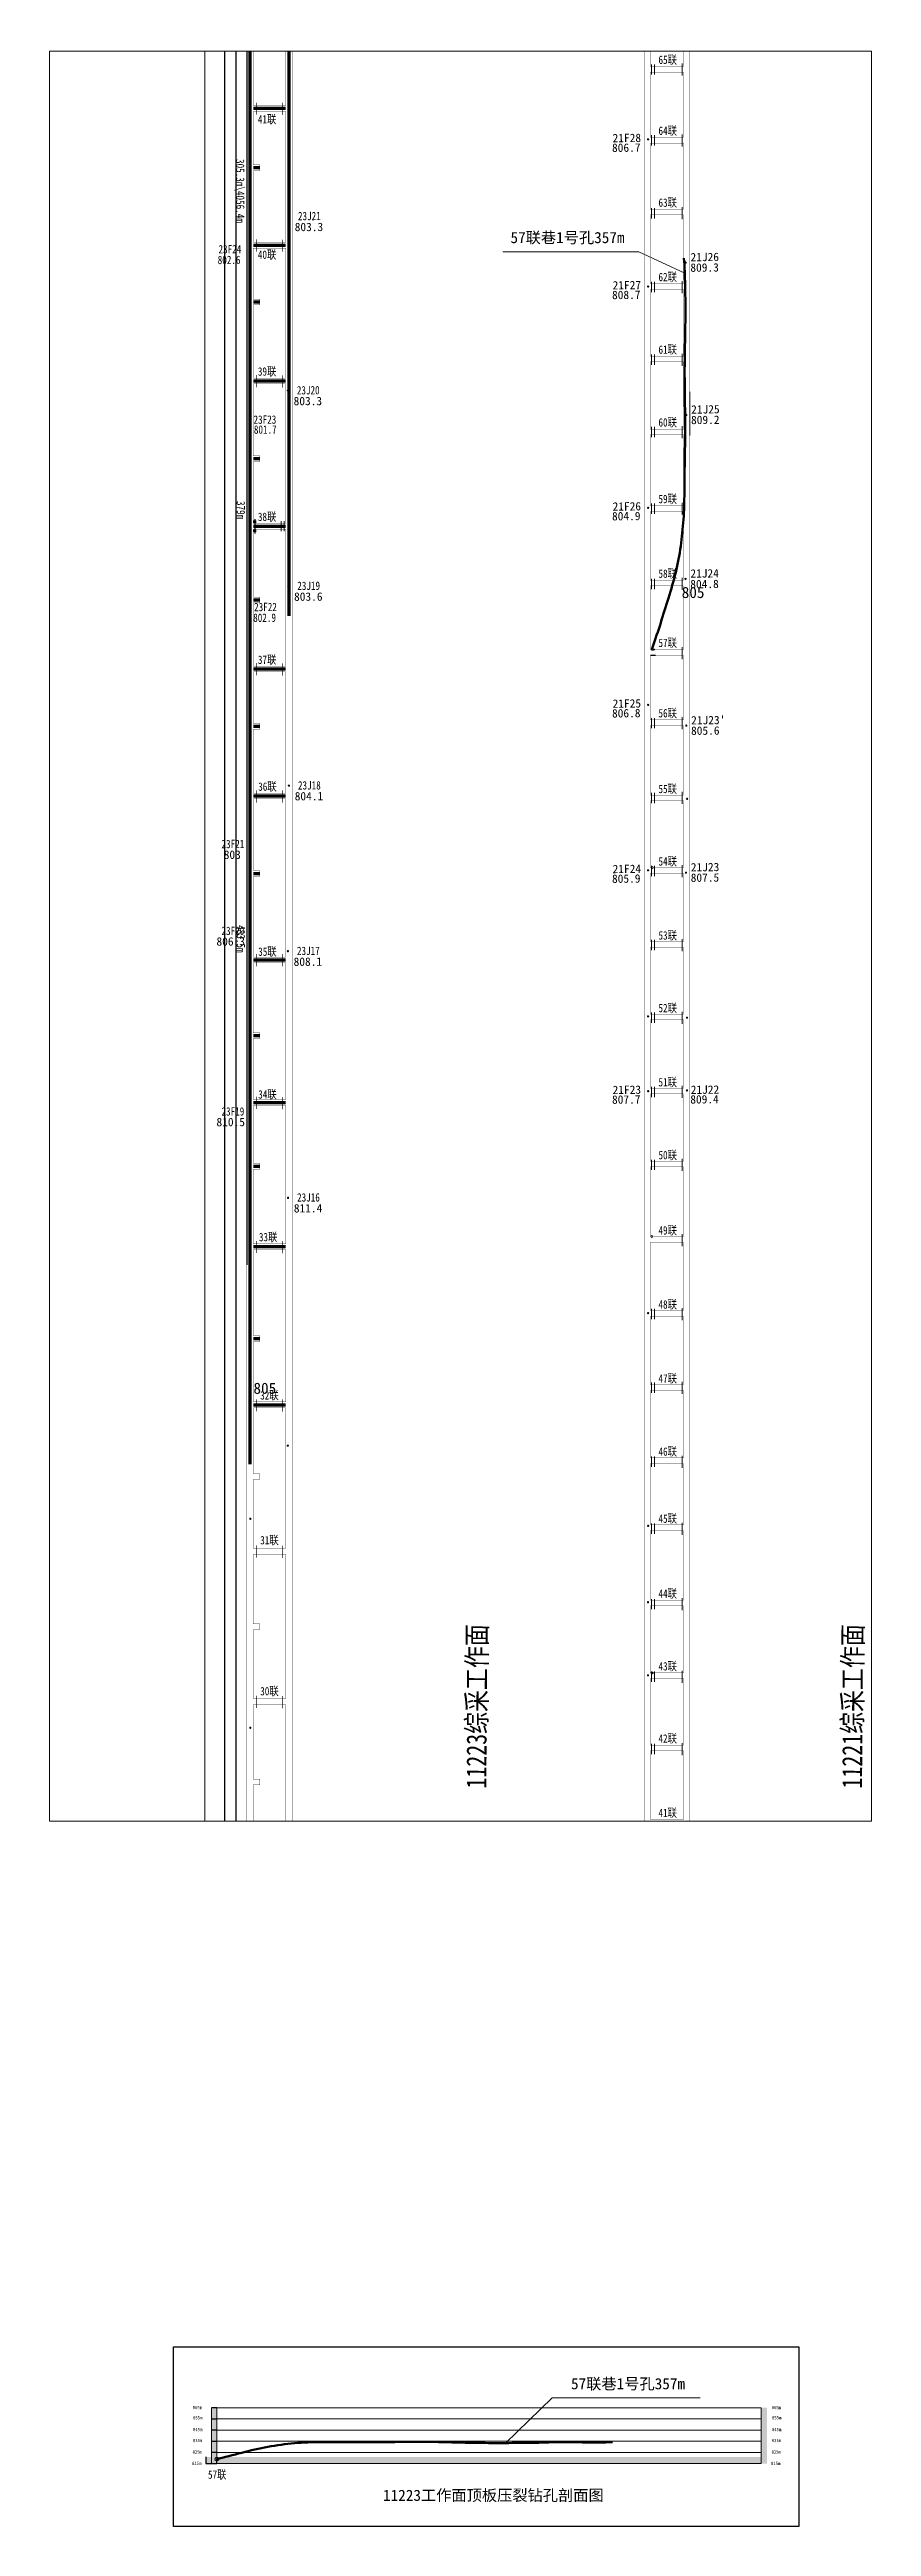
# Model space of a CAD drawing. Header units: millimetres. Extents: x 380 to 6899, y 282 to 2500.
# Drawn here: x 380 to 1117, y 282 to 2500 of the extents above; entities that cross this region are included whole.
import ezdxf

# ---------------------------------------------------------------- set-up
doc = ezdxf.new("R2010")
doc.units = ezdxf.units.MM
doc.linetypes.add('0a10块段线', pattern=[5, 4, -1])
doc.linetypes.add('ACAD_ISO08W100', pattern=[36, 24, -3, 6, -3])
doc.layers.add('临时导线点', color=1, linetype='Continuous', lineweight=13, true_color=0xff0000)
doc.layers.add('永久导线点', color=1, linetype='Continuous', lineweight=13, true_color=0xff0000)
for name, color, linetype, lineweight in [('坐标网', 7, 'Continuous', 0), ('已掘煤巷', 7, 'Continuous', 0), ('巷道', 7, 'Continuous', 0), ('巷道名称', 7, 'Continuous', 0), ('巷道布置', 7, 'Continuous', 0), ('指北针', 7, 'Continuous', 0), ('等值线注记', 7, 'Continuous', 0), ('采区导线点', 7, 'Continuous', 0)]:
    doc.layers.add(name, color=color, linetype=linetype, lineweight=lineweight)
doc.layers.add('底图', color=7, linetype='Continuous')
doc.styles.add('hyh', font='simhei.ttf', dxfattribs={"width": 0.85})
doc.styles.get("Standard").update_dxf_attribs({"font": ''})
doc.styles.add('仿宋', font='simhei.ttf', dxfattribs={"width": 0.8})
doc.styles.add('宋体', font='SimSun.ttf')
doc.styles.add('等线体', font='simhei.ttf')
doc.styles.add('黑体', font='simhei.ttf')
doc.styles.get('Standard').set_extended_font_data('SimSun')
doc.linetypes.add('10421', pattern='A,2,[150,ltypeshp.shx,S=1,R=0,X=0,Y=1],1e-11', length=2)
doc.linetypes.add('FENCELINE1', pattern='A,0.25,-0.1,[133,ltypeshp.shx,S=0.1,R=0,X=-0.1,Y=0],-0.1,1', length=1.45)

msp = doc.modelspace()

# ---------------------------------------------------------------- texts
at = {"color": 5, "insert": (554.8, 2401.8, 5030.9), "char_height": 7.5, "width": 24.194, "attachment_point": 1, "rotation": 270.2036, "style": '仿宋'}
msp.add_mtext('\\pxt1;305.3m\\\\4056.4m', dxfattribs=at)
at = {"color": 2, "insert": (555.4, 2095.6, 5030.9), "char_height": 7.5, "width": 24.194, "attachment_point": 1, "rotation": 270.2036, "style": '仿宋'}
msp.add_mtext('\\pxt1;379m', dxfattribs=at)
at = {"color": 1, "insert": (555.4, 1715.8, 5030.9), "char_height": 7.5, "width": 24.194, "attachment_point": 1, "rotation": 270.2036, "style": '仿宋'}
msp.add_mtext('\\pxt1;483.5m', dxfattribs=at)
at = {"layer": '临时导线点', "color": 0, "style": '宋体', "width": 0.8}
for s, p in [('41联', (566.9, 2433.6, 5030.9)), ('23J21', (602.8, 2347, 5030.9)), ('802.6', (530.9, 2307.7, 5030.9)), ('23F24', (531.6, 2317.3, 5030.9)), ('40联', (566.9, 2312.4, 5030.9)), ('39联', (566.9, 2207.8, 5030.9)), ('23J20', (601.8, 2191, 5030.9)), ('23F23', (563, 2164.7, 5030.9)), ('801.7', (563.3, 2155.8, 5030.9)), ('38联', (566.9, 2077.7, 5030.9)), ('23J19', (602.2, 2015.9, 5030.9)), ('23F22', (563.5, 1996.9, 5030.9)), ('802.9', (562.7, 1987.3, 5030.9)), ('37联', (566.9, 1949.7, 5030.9)), ('36联', (567.2, 1836.1, 5030.9)), ('23J18', (602.8, 1837.2, 5030.9)), ('23F21', (534.3, 1784.7, 5030.9)), ('23F20', (534.3, 1706.9, 5030.9)), ('35联', (567.2, 1688.3, 5030.9)), ('23J17', (601.9, 1689, 5030.9)), ('23F19', (534.3, 1545.2, 5030.9)), ('34联', (567.2, 1560.5, 5030.9)), ('23J16', (602, 1468.2, 5030.9)), ('33联', (567.8, 1432.7, 5030.9)), ('32联', (569, 1291, 5030.9)), ('31联', (569, 1161.3, 5030.9)), ('30联', (569, 1026.1, 5030.9))]:
    msp.add_text(s, height=7.5, rotation=0.2036, dxfattribs=at).set_placement(p)
at = {"layer": '巷道', "style": '宋体', "width": 0.8}
for s, p in [('65联', (925.8, 2486.9, 5030.9)), ('64联', (925.8, 2423.4, 5030.9)), ('63联', (925.8, 2359, 5030.9)), ('62联', (925.8, 2292.4, 5030.9)), ('61联', (925.8, 2227.4, 5030.9)), ('60联', (925.8, 2162.2, 5030.9)), ('59联', (925.8, 2093.6, 5030.9)), ('58联', (925.8, 2026.8, 5030.9)), ('57联', (925.8, 1964.8, 5030.9)), ('56联', (925.8, 1901.8, 5030.9)), ('55联', (925.8, 1834, 5030.9)), ('54联', (925.8, 1769.1, 5030.9)), ('53联', (925.8, 1702.8, 5030.9)), ('52联', (925.8, 1637.8, 5030.9)), ('51联', (925.8, 1571.4, 5030.9)), ('50联', (925.8, 1506.1, 5030.9)), ('49联', (925.8, 1438.7, 5030.9)), ('48联', (925.8, 1372.4, 5030.9)), ('47联', (925.8, 1306.1, 5030.9)), ('46联', (925.8, 1240.6, 5030.9)), ('45联', (925.8, 1180.6, 5030.9)), ('44联', (925.8, 1113.4, 5030.9)), ('43联', (925.8, 1048.4, 5030.9)), ('42联', (925.8, 983.7, 5030.9)), ('41联', (925.8, 917.1, 5030.9)), ('57联', (522.2, 324.6, 5030.9))]:
    msp.add_text(s, height=7.5, rotation=0.2036, dxfattribs=at).set_placement(p)
at = {"layer": '巷道', "lineweight": 50, "insert": (793.2, 2336.5, 6707.8), "char_height": 10, "attachment_point": 1}
msp.add_mtext_dynamic_manual_height_columns('57联巷1号孔357m', width=184.281, gutter_width=1, heights=[-10.3], dxfattribs=at)
at = {"layer": '巷道', "color": 0, "lineweight": 50, "insert": (847.4, 414.7, 6707.8), "char_height": 10, "attachment_point": 1}
msp.add_mtext_dynamic_manual_height_columns('57联巷1号孔357m', width=184.281, gutter_width=1, heights=[-10.3], dxfattribs=at)
at = {"layer": '巷道', "lineweight": 30, "char_height": 3, "attachment_point": 1, "style": 'hyh'}
for s, insert in [('865m', (508.5, 389.9, 5030.9)), ('855m', (508.8, 380.8, 5030.9)), ('865m', (1027.2, 389.9, 5030.9)), ('855m', (1027.5, 380.8, 5030.9)), ('835m', (508.7, 360.4, 5030.9)), ('845m', (508.8, 370.2, 5030.9)), ('835m', (1027.3, 360.4, 5030.9)), ('845m', (1027.5, 370.2, 5030.9)), ('815m', (508, 339.9, 5030.9)), ('825m', (508.4, 350.1, 5030.9)), ('815m', (1026.6, 339.9, 5030.9)), ('825m', (1027.1, 350.1, 5030.9))]:
    msp.add_mtext_dynamic_manual_height_columns(s, width=27.407, gutter_width=1, heights=[-3], dxfattribs=dict(at, insert=insert))
at = {"layer": '巷道', "insert": (679, 314.8, 5030.9), "char_height": 10, "width": 586.018, "attachment_point": 1}
msp.add_mtext('{\\fSimSun|b0|i0|c134|p2;11223工作面顶板压裂钻孔剖面图}', dxfattribs=at)
at = {"layer": '巷道名称', "style": '仿宋', "width": 0.8}
for s, p in [('11223综采工作面', (771.6, 942.6, 4192.4)), ('11221综采工作面', (1108.2, 942.6, 4192.4))]:
    msp.add_text(s, height=18, rotation=89.775, dxfattribs=at).set_placement(p)
at = {"layer": '永久导线点', "color": 0, "style": '等线体'}
for s, p in [('21F28', (884.7, 2416.8, 5030.9)), ('806.7', (884.2, 2408.1, 5030.9)), ('809.3', (954.4, 2300.8, 5030.9)), ('21J26', (954.5, 2310.2, 5030.9)), ('21F27', (884.7, 2285, 5030.9)), ('808.7', (884.2, 2276.3, 5030.9)), ('21J25', (955.1, 2173.8, 5030.9)), ('809.2', (955, 2164.4, 5030.9)), ('804.9', (884.2, 2078.2, 5030.9)), ('21F26', (884.7, 2086.9, 5030.9)), ('21J24', (954.4, 2026.9, 5030.9)), ('804.8', (954.3, 2017.4, 5030.9)), ('806.8', (884.2, 1901.7, 5030.9)), ('21F25', (884.7, 1910.4, 5030.9)), ('805.6', (955, 1886.1, 5030.9)), ("21J23'", (955.1, 1895.5, 5030.9)), ('805.9', (884.2, 1753.6, 5030.9)), ('21F24', (884.7, 1762.3, 5030.9)), ('807.5', (954.7, 1754.5, 5030.9)), ('21J23', (954.8, 1763.9, 5030.9)), ('807.7', (884.2, 1555.8, 5030.9)), ('21F23', (884.7, 1564.5, 5030.9)), ('809.4', (954.3, 1556, 5030.9)), ('21J22', (954.7, 1564.6, 5030.9))]:
    msp.add_text(s, height=7.5, rotation=0.5847, dxfattribs=at).set_placement(p)
at = {"layer": '等值线注记', "color": 7, "style": '黑体'}
for p in [(946.6, 2008.7, 5030.9), (562.9, 1296.1, 5030.9)]:
    msp.add_text('805', height=10, dxfattribs=at).set_placement(p)
at = {"layer": '采区导线点', "color": 0, "style": '等线体'}
for s, p in [('803.3', (599.9, 2337.2, 5030.9)), ('803.3', (598.9, 2181.3, 5030.9)), ('803.6', (599.3, 2006.2, 5030.9)), ('804.1', (599.9, 1827.5, 5030.9)), ('803', (536.3, 1775.1, 5030.9)), ('806.3', (529.8, 1697.4, 5030.9)), ('808.1', (598.9, 1679.3, 5030.9)), ('810.5', (529.8, 1535.7, 5030.9)), ('811.4', (599.1, 1458.5, 5030.9))]:
    msp.add_text(s, height=7.5, rotation=0.2036, dxfattribs=at).set_placement(p)

# ---------------------------------------------------------------- blocks, each defined once
blk = doc.blocks.new('A$C5287532C')
at = {"color": 1, "ltscale": 5, "const_width": 0.871}
for points in [[(0, 3.1), (9.5, 3.1)], [(0, 0.4), (9.5, 0.4)]]:
    blk.add_lwpolyline(points, dxfattribs=at)
blk = doc.blocks.new('A$C38615BD1')
at = {"color": 1, "lineweight": 25}
for p, q in [((0, 1.1), (9.2, 1.1)), ((1.8, 2.2), (1.8, 0)), ((2.9, 2.2), (2.9, 0)), ((9.2, 1.1), (12.8, 1.1)), ((9.9, 2.2), (9.9, 0)), ((11, 2.2), (11, 0))]:
    blk.add_line(p, q, dxfattribs=at)

# ---------------------------------------------------------------- hatches: boundary and pattern name
at = {"layer": '指北针', "lineweight": 30, "true_color": 0xc7c8ca}
h = msp.add_hatch(color=9, dxfattribs=at)
h.dxf.hatch_style = 1
h.paths.add_polyline_path([(530.2, 388.2), (525.2, 388.2), (525.2, 378.2), (530.2, 378.2)])
h.paths.add_polyline_path([(530.2, 368.2), (525.2, 368.2), (525.2, 358.2), (530.2, 358.2)])
h.paths.add_polyline_path([(530.2, 345.7), (530.2, 348.2), (525.2, 348.2), (525.2, 338.2), (530.2, 338.2), (530.2, 342.5, -0.414214), (528.6, 344.1, -0.414214)])
h.paths.add_polyline_path([(530.2, 345.7, 0.414214), (528.6, 344.1, 0.414214), (530.2, 342.5)], flags=17)
at = {"layer": '指北针', "lineweight": 30}
h = msp.add_hatch(color=4, dxfattribs=at)
h.dxf.hatch_style = 1
h.paths.add_polyline_path([(525.2, 348.2), (525.2, 358.2), (530.2, 358.2), (530.2, 348.2)])
h.paths.add_polyline_path([(525.2, 368.2), (525.2, 378.2), (530.2, 378.2), (530.2, 368.2)])
at = {"layer": '指北针', "lineweight": 20, "true_color": 0xc7c8ca}
h = msp.add_hatch(color=9, dxfattribs=at)
h.dxf.hatch_style = 1
h.paths.add_polyline_path([(1022.9, 388.2), (1017.9, 388.2), (1017.9, 378.2), (1022.9, 378.2)])
h.paths.add_polyline_path([(1022.9, 368.2), (1017.9, 368.2), (1017.9, 358.2), (1022.9, 358.2)])
h.paths.add_polyline_path([(1022.9, 345.7), (1022.9, 348.2), (1017.9, 348.2), (1017.9, 338.2), (1022.9, 338.2), (1022.9, 342.5, -0.414214), (1021.3, 344.1, -0.414214)])
h.paths.add_polyline_path([(1022.9, 345.7, 0.414214), (1021.3, 344.1, 0.414214), (1022.9, 342.5)], flags=17)
at = {"layer": '指北针', "lineweight": 20}
h = msp.add_hatch(color=4, dxfattribs=at)
h.dxf.hatch_style = 1
h.paths.add_polyline_path([(1022.9, 358.2), (1017.9, 358.2), (1017.9, 348.2), (1022.9, 348.2)])
h.paths.add_polyline_path([(1022.9, 378.2), (1017.9, 378.2), (1017.9, 368.2), (1022.9, 368.2)])
at = {"layer": '指北针', "lineweight": 30}
h = msp.add_hatch(color=7, dxfattribs=at)
h.dxf.hatch_style = 1
h.paths.add_polyline_path([(520.2, 338.2), (1017.9, 338.2), (1017.9, 344.1), (520.2, 344.1)])

# ---------------------------------------------------------------- linework, layer by layer
msp.add_line((788.6, 356.6, 5030.9), (830.5, 397, 5030.9))
at = {"color": 5, "const_width": 3, "elevation": 5030.9}
for points in [[(559.8, 2498.3), (559.8, 2095.4)], [(562.7, 2447.1), (591.8, 2447.1)], [(562.7, 2394), (568.7, 2394)], [(562.7, 2324.6), (591.8, 2324.6)], [(562.7, 2273.8), (568.7, 2273.8)], [(562.7, 2203.1), (591.8, 2203.1)], [(562.7, 2133.5), (568.7, 2133.5)]]:
    msp.add_lwpolyline(points, dxfattribs=at)
at = {"color": 1, "const_width": 3, "elevation": 5030.9}
for points in [[(594.8, 2498.3), (594.8, 1992.7)], [(559.8, 1716.4), (559.8, 1411.7)], [(559.8, 1716.4), (559.8, 1232.9)], [(591.8, 1684.7), (562.7, 1684.7)], [(562.7, 1616.8), (568.7, 1616.8)], [(591.8, 1556.9), (562.7, 1556.9)], [(562.7, 1499.9), (568.7, 1499.9)], [(591.8, 1427.8), (562.7, 1427.8)], [(568.7, 1345.6), (562.7, 1345.6)], [(591.8, 1286.1), (562.7, 1286.1)], [(591.8, 1286.1), (562.7, 1286.1)]]:
    msp.add_lwpolyline(points, dxfattribs=at)
at = {"color": 2, "const_width": 3, "elevation": 5030.9}
for points in [[(559.8, 2095.4), (559.8, 1716.4)], [(556.9, 2073), (557.1, 2073)], [(562.7, 2073), (591.8, 2073)], [(562.7, 2007), (568.7, 2007)], [(562.7, 1945.1), (591.8, 1945.1)], [(562.7, 1893.8), (568.7, 1893.8)], [(591.8, 1831.3), (562.7, 1831.3)], [(562.7, 1762), (568.7, 1762)]]:
    msp.add_lwpolyline(points, dxfattribs=at)
msp.add_lwpolyline([(491.4, 442.7), (1051.5, 442.7), (1051.5, 281.9), (491.4, 281.9)], close=True)
at = {"layer": '坐标网', "linetype": 'Continuous', "ltscale": 10}
msp.add_line((519.3, 2498.3, 5030.9), (519.3, 913.3, 5030.9), dxfattribs=at)
at = {"layer": '已掘煤巷', "ltscale": 5, "const_width": 0.3, "elevation": 5030.9}
for points in [[(556.9, 1411.7), (556.9, 2498.3)], [(556.9, 913.3), (556.9, 2498.3)], [(562.7, 2449.6), (562.7, 2498.3)], [(591.8, 2449.6), (591.8, 2498.3)], [(597.8, 913.3), (597.8, 2498.3)], [(918.6, 2484.6), (918.6, 2498.3)], [(948.2, 2484.6), (948.2, 2498.3)], [(918.6, 2421.1), (918.6, 2479.6)], [(948.2, 2421.1), (948.2, 2479.6)], [(562.7, 2449.6), (591.8, 2449.6)], [(562.7, 2396.5), (562.7, 2444.6)], [(562.7, 2444.6), (591.8, 2444.6)], [(591.8, 2327.1), (591.8, 2444.6)], [(562.7, 2396.5), (568.7, 2396.5)], [(568.7, 2396.5), (568.7, 2391.5)], [(918.6, 2356.7), (918.6, 2416.1)], [(948.2, 2356.7), (948.2, 2416.1)], [(562.7, 2327.1), (562.7, 2391.5)], [(562.7, 2391.5), (568.7, 2391.5)], [(918.6, 2290.1), (918.6, 2351.7)], [(948.2, 2290.1), (948.2, 2351.7)], [(591.8, 2327.1), (562.7, 2327.1)], [(562.7, 2276.3), (562.7, 2322.1)], [(562.7, 2322.1), (591.8, 2322.1)], [(591.8, 2322.1), (562.7, 2322.1)], [(591.8, 2205.6), (591.8, 2322.1)], [(918.6, 2225.1), (918.6, 2285.1)], [(948.2, 2225.1), (948.2, 2285.1)], [(562.7, 2276.3), (568.7, 2276.3)], [(562.7, 2205.6), (562.7, 2271.3)], [(562.7, 2271.3), (568.7, 2271.3)], [(568.7, 2276.3), (568.7, 2271.3)], [(918.6, 2159.9), (918.6, 2220.1)], [(948.2, 2159.9), (948.2, 2220.1)], [(562.7, 2205.6), (591.8, 2205.6)], [(562.7, 2136), (562.7, 2200.6)], [(562.7, 2200.6), (591.8, 2200.6)], [(591.8, 2075.5), (591.8, 2200.6)], [(918.6, 2091.3), (918.6, 2154.9)], [(948.2, 2091.3), (948.2, 2154.9)], [(562.7, 2136), (568.7, 2136)], [(562.7, 2075.5), (562.7, 2131)], [(562.7, 2131), (568.7, 2131)], [(568.7, 2136), (568.7, 2131)], [(918.6, 2024.5), (918.6, 2086.3)], [(948.2, 2024.5), (948.2, 2086.3)], [(562.7, 2075.5), (591.8, 2075.5)], [(562.7, 2009.5), (562.7, 2070.5)], [(562.7, 2070.5), (591.8, 2070.5)], [(591.8, 1947.6), (591.8, 2070.5)], [(918.6, 1962.5), (918.6, 2019.5)], [(948.2, 1962.5), (948.2, 2019.5)], [(562.7, 2009.5), (568.7, 2009.5)], [(562.7, 1947.6), (562.7, 2004.5)], [(562.7, 2004.5), (568.7, 2004.5)], [(568.7, 2009.5), (568.7, 2004.5)], [(918.6, 1917.8), (918.6, 1957.5)], [(948.2, 1917.8), (948.2, 1957.5)], [(562.7, 1947.6), (591.8, 1947.6)], [(562.7, 1896.3), (562.7, 1942.6)], [(562.7, 1942.6), (591.8, 1942.6)], [(591.8, 1833.8), (591.8, 1942.6)], [(918.6, 1899.5), (918.6, 1917.8)], [(948.2, 1899.5), (948.2, 1917.8)], [(562.7, 1896.3), (568.7, 1896.3)], [(562.7, 1833.8), (562.7, 1891.3)], [(562.7, 1891.3), (568.7, 1891.3)], [(568.7, 1896.3), (568.7, 1891.3)], [(918.6, 1832.2), (918.6, 1894.5)], [(948.2, 1832.2), (948.2, 1894.5)], [(591.8, 1833.8), (562.7, 1833.8)], [(562.7, 1764.5), (562.7, 1828.8)], [(591.8, 1828.8), (562.7, 1828.8)], [(591.8, 1687.2), (591.8, 1828.8)], [(918.6, 1767.3), (918.6, 1827.2)], [(948.2, 1767.3), (948.2, 1827.2)], [(562.7, 1764.5), (568.7, 1764.5)], [(562.7, 1687.2), (562.7, 1759.5)], [(562.7, 1759.5), (568.7, 1759.5)], [(568.7, 1764.5), (568.7, 1759.5)], [(918.6, 1701), (918.6, 1762.3)], [(948.2, 1701), (948.2, 1762.3)], [(591.8, 1687.2), (562.7, 1687.2)], [(918.6, 1636), (918.6, 1696)], [(948.2, 1701), (948.2, 1705.1)], [(948.2, 1636), (948.2, 1696)], [(562.7, 1619.3), (562.7, 1682.2)], [(591.8, 1682.2), (562.7, 1682.2)], [(591.8, 1559.4), (591.8, 1682.2)], [(562.7, 1619.3), (568.7, 1619.3)], [(568.7, 1619.3), (568.7, 1614.3)], [(918.6, 1569.6), (918.6, 1631)], [(948.2, 1569.6), (948.2, 1631)], [(562.7, 1559.4), (562.7, 1614.3)], [(562.7, 1614.3), (568.7, 1614.3)], [(591.8, 1559.4), (562.7, 1559.4)], [(562.7, 1502.4), (562.7, 1554.4)], [(591.8, 1554.4), (562.7, 1554.4)], [(591.8, 1433.8), (591.8, 1554.4)], [(918.6, 1504.3), (918.6, 1564.6)], [(948.2, 1504.3), (948.2, 1564.6)], [(562.7, 1502.4), (568.7, 1502.4)], [(562.7, 1433.8), (562.7, 1497.4)], [(562.7, 1497.4), (568.7, 1497.4)], [(568.7, 1502.4), (568.7, 1497.4)], [(918.6, 1436.9), (918.6, 1499.3)], [(948.2, 1436.9), (948.2, 1499.3)], [(562.7, 1430.3), (562.7, 1433.8)], [(591.8, 1430.3), (562.7, 1430.3)], [(562.7, 1411.7), (562.7, 1425.3)], [(591.8, 1425.3), (562.7, 1425.3)], [(562.7, 1348.1), (562.7, 1425.3)], [(591.8, 1425.3), (562.7, 1425.3)], [(591.8, 1430.3), (591.8, 1433.8)], [(591.8, 1411.7), (591.8, 1425.3)], [(591.8, 1288.8), (591.8, 1425.3)], [(918.6, 1411.7), (918.6, 1431.9)], [(918.6, 1370.6), (918.6, 1431.9)], [(948.2, 1411.7), (948.2, 1431.9)], [(948.2, 1370.6), (948.2, 1431.9)], [(918.6, 1304.2), (918.6, 1365.6)], [(948.2, 1304.2), (948.2, 1365.6)], [(562.7, 1348.1), (568.7, 1348.1)], [(562.7, 1288.8), (562.7, 1343.1)], [(562.7, 1343.1), (568.7, 1343.1)], [(568.7, 1348.1), (568.7, 1343.1)], [(591.8, 1288.8), (562.7, 1288.8)], [(918.6, 1238.7), (918.6, 1299.2)], [(948.2, 1238.7), (948.2, 1299.2)], [(562.7, 1224.6), (562.7, 1283.5)], [(591.8, 1283.5), (562.7, 1283.5)], [(591.8, 1157.8), (591.8, 1283.5)], [(562.7, 1224.6), (568.7, 1224.6)], [(568.7, 1224.6), (568.7, 1219.6)], [(918.6, 1225.7), (918.6, 1233.7)], [(918.6, 1178.7), (918.6, 1225.7)], [(948.2, 1225.7), (948.2, 1233.7)], [(948.2, 1178.7), (948.2, 1225.7)], [(562.7, 1157.8), (562.7, 1219.6)], [(562.7, 1219.6), (568.7, 1219.6)], [(591.8, 1157.8), (562.7, 1157.8)], [(562.7, 1090), (562.7, 1152.5)], [(591.8, 1152.5), (562.7, 1152.5)], [(591.8, 1023.2), (591.8, 1152.5)], [(562.7, 1090), (568.7, 1090)], [(568.7, 1090), (568.7, 1085)], [(948.2, 1046.2), (948.2, 1106.2)], [(562.7, 1023.2), (562.7, 1085)], [(562.7, 1085), (568.7, 1085)], [(591.8, 1023.2), (562.7, 1023.2)], [(918.6, 981.5), (918.6, 1041.2)], [(948.2, 981.5), (948.2, 1041.2)], [(562.7, 951), (562.7, 1017.9)], [(591.8, 1017.9), (562.7, 1017.9)], [(591.8, 913.3), (591.8, 1017.9)], [(562.7, 951), (568.7, 951)], [(562.7, 913.3), (562.7, 946)], [(562.7, 946), (568.7, 946)], [(568.7, 951), (568.7, 946)]]:
    msp.add_lwpolyline(points, dxfattribs=at)
at = {"layer": '巷道'}
for p, q in [((908.2, 2318.7, 5030.9), (786.4, 2318.7, 5030.9)), ((949.4, 2299.5, 5030.9), (908.2, 2318.7, 5030.9)), ((963.1, 397, 5030.9), (830.5, 397, 5030.9))]:
    msp.add_line(p, q, dxfattribs=at)
at = {"layer": '巷道', "lineweight": 30}
for p, q in [((918.6, 1957.5, 5030.9), (923, 1957.5, 5030.9)), ((530.2, 388.2, 5030.9), (525.2, 388.2, 5030.9)), ((525.2, 378.2, 5030.9), (530.2, 378.2, 5030.9)), ((530.2, 368.2, 5030.9), (525.2, 368.2, 5030.9)), ((525.2, 358.2, 5030.9), (530.2, 358.2, 5030.9)), ((520.2, 344.1, 5030.9), (520.2, 338.2, 5030.9)), ((520.2, 338.2, 5030.9), (530.2, 338.2, 5030.9)), ((530.2, 348.2, 5030.9), (525.2, 348.2, 5030.9)), ((530.2, 338.2, 5030.9), (530.2, 342.2, 5030.9))]:
    msp.add_line(p, q, dxfattribs=at)
at = {"layer": '巷道', "lineweight": 20}
for p, q in [((525.2, 388.2, 5030.9), (525.2, 338.2, 5030.9)), ((530.2, 388.2, 5030.9), (530.2, 338.2, 5030.9))]:
    msp.add_line(p, q, dxfattribs=at)
at = {"layer": '巷道', "linetype": '10421', "lineweight": 20}
for p, q in [((530.2, 388.2, 5030.9), (1017.9, 388.2, 5030.9)), ((530.2, 378.2, 5030.9), (1017.9, 378.2, 5030.9)), ((1017.9, 388.2, 5030.9), (1017.9, 338.2, 5030.9)), ((530.2, 368.2, 5030.9), (1017.9, 368.2, 5030.9)), ((530.2, 358.2, 5030.9), (1017.9, 358.2, 5030.9)), ((520.2, 338.2, 5030.9), (1017.9, 338.2, 5030.9)), ((530.2, 348.2, 6707.8), (1017.9, 348.2, 6185.7))]:
    msp.add_line(p, q, dxfattribs=at)
at = {"layer": '巷道', "color": 1, "elevation": 5030.9}
msp.add_lwpolyline([(380.2, 2498.3), (1116.6, 2498.3), (1116.6, 913.3), (380.2, 913.3)], close=True, dxfattribs=at)
at = {"layer": '巷道', "ltscale": 5, "const_width": 0.3, "elevation": 5030.9}
for points in [[(913.3, 1917.8), (913.3, 2498.3)], [(918.6, 2484.6), (948.2, 2484.6)], [(953.7, 1917.8), (953.7, 2498.3)], [(918.6, 2479.6), (948.2, 2479.6)], [(918.6, 2421.1), (948.2, 2421.1)], [(918.6, 2416.1), (948.2, 2416.1)], [(918.6, 2356.7), (948.2, 2356.7)], [(918.6, 2351.7), (948.2, 2351.7)], [(918.6, 2290.1), (948.2, 2290.1)], [(918.6, 2285.1), (948.2, 2285.1)], [(918.6, 2225.1), (948.2, 2225.1)], [(918.6, 2220.1), (948.2, 2220.1)], [(918.6, 2159.9), (948.2, 2159.9)], [(918.6, 2154.9), (948.2, 2154.9)], [(918.6, 2091.3), (948.2, 2091.3)], [(918.6, 2086.3), (948.2, 2086.3)], [(918.6, 2024.5), (948.2, 2024.5)], [(918.6, 2019.5), (948.2, 2019.5)], [(918.6, 1957.5), (948.2, 1957.5)], [(913.3, 913.3), (913.3, 1917.8)], [(953.7, 913.3), (953.7, 1917.8)], [(918.6, 1899.5), (948.2, 1899.5)], [(918.6, 1894.5), (948.2, 1894.5)], [(918.6, 1832.2), (948.2, 1832.2)], [(918.6, 1827.2), (948.2, 1827.2)], [(918.6, 1767.3), (948.2, 1767.3)], [(918.6, 1762.3), (948.2, 1762.3)], [(918.6, 1701), (948.2, 1701)], [(918.6, 1696), (948.2, 1696)], [(918.6, 1636), (948.2, 1636)], [(918.6, 1631), (948.2, 1631)], [(918.6, 1569.6), (948.2, 1569.6)], [(918.6, 1564.6), (948.2, 1564.6)], [(918.6, 1504.3), (948.2, 1504.3)], [(918.6, 1499.3), (948.2, 1499.3)], [(918.6, 1436.9), (948.2, 1436.9)], [(918.6, 1431.9), (948.2, 1431.9)], [(918.6, 1431.9), (948.2, 1431.9)], [(918.6, 1370.6), (948.2, 1370.6)], [(918.6, 1365.6), (948.2, 1365.6)], [(918.6, 1304.2), (948.2, 1304.2)], [(918.6, 1299.2), (948.2, 1299.2)], [(918.6, 1238.7), (948.2, 1238.7)], [(918.6, 1233.7), (948.2, 1233.7)], [(918.6, 1178.7), (948.2, 1178.7)], [(918.6, 1111.2), (918.6, 1173.7)], [(918.6, 1173.7), (948.2, 1173.7)], [(948.2, 1111.2), (948.2, 1173.7)], [(918.6, 1111.2), (948.2, 1111.2)], [(918.6, 1046.2), (918.6, 1106.2)], [(918.6, 1106.2), (948.2, 1106.2)], [(918.6, 1046.2), (948.2, 1046.2)], [(918.6, 1041.2), (948.2, 1041.2)], [(918.6, 981.5), (948.2, 981.5)], [(918.6, 914.9), (918.6, 976.5)], [(918.6, 976.5), (948.2, 976.5)], [(948.2, 914.9), (948.2, 976.5)], [(918.6, 914.9), (948.2, 914.9)]]:
    msp.add_lwpolyline(points, dxfattribs=at)
at = {"layer": '巷道', "color": 1, "lineweight": 50, "elevation": 5030.9}
for points in [[(919.8, 1962.5), (920.4, 1964.3), (921.3, 1967.1), (922.2, 1969.9), (923.2, 1972.6), (924.1, 1975.4), (925.1, 1978.1), (926, 1980.9), (926.9, 1983.6), (927.8, 1986.4), (928.6, 1989.2), (929.5, 1991.9), (930.4, 1994.7), (931.3, 1997.5), (932.2, 2000.3), (933.1, 2003.1), (934, 2005.9), (934.8, 2008.7), (935.7, 2011.6), (936.5, 2014.4), (937.3, 2017.3), (938.1, 2020.2), (938.9, 2023), (939.7, 2025.9), (940.5, 2028.8), (941.2, 2031.7), (941.9, 2034.6), (942.6, 2037.5), (943.2, 2040.4), (943.8, 2043.4), (944.4, 2046.3), (944.9, 2049.3), (945.3, 2052.2), (945.7, 2055.2), (946.1, 2058.2), (946.4, 2061.2), (946.7, 2064.2), (947.1, 2067.1), (947.4, 2070.1), (947.7, 2073.1), (947.9, 2076.1), (948.2, 2079.1), (948.4, 2082.1), (948.6, 2085.1), (948.7, 2088.1), (948.8, 2091.1), (948.9, 2094.1), (948.9, 2097.1), (949, 2100.1), (949.1, 2103.1), (949.2, 2106.1), (949.2, 2109.1), (949.2, 2112.1), (949.2, 2115.1), (949.2, 2118.1), (949.2, 2121.1), (949.2, 2124.1), (949.3, 2127.1), (949.3, 2130.1), (949.4, 2133.1), (949.4, 2136.1), (949.5, 2139.1), (949.5, 2142.1), (949.6, 2145.1), (949.6, 2148.1), (949.7, 2151.1), (949.7, 2154.1), (949.8, 2157.1), (949.8, 2160.1), (949.8, 2163.1), (949.7, 2166.1), (949.7, 2169), (949.6, 2172), (949.6, 2175), (949.6, 2178), (949.5, 2181), (949.5, 2184), (949.4, 2187), (949.4, 2190), (949.4, 2193), (949.4, 2196), (949.4, 2199), (949.3, 2202), (949.3, 2205), (949.2, 2208), (949.2, 2211), (949.2, 2214), (949.3, 2217), (949.3, 2220), (949.3, 2223), (949.4, 2226), (949.4, 2229), (949.5, 2232), (949.5, 2235), (949.6, 2238), (949.6, 2241), (949.7, 2244), (949.7, 2247), (949.8, 2250), (949.8, 2253), (949.9, 2256), (949.9, 2259), (949.9, 2262), (949.9, 2265), (949.9, 2268), (949.9, 2271), (949.9, 2274), (949.9, 2277), (949.8, 2280), (949.7, 2283), (949.7, 2286), (949.7, 2289), (949.6, 2292), (949.5, 2295), (949.4, 2298), (949.3, 2301), (949.2, 2304), (949, 2307), (948.8, 2310), (948.6, 2313)], [(530.2, 342.2), (532.1, 342.7), (535, 343.4), (537.9, 344.1), (540.9, 344.9), (543.8, 345.6), (546.7, 346.3), (549.6, 347.1), (552.5, 347.8), (555.4, 348.6), (558.3, 349.3), (561.2, 350.1), (564.1, 350.8), (567, 351.5), (570, 352.1), (572.9, 352.7), (575.9, 353.2), (578.8, 353.7), (581.8, 354.2), (584.7, 354.7), (587.7, 355.1), (590.7, 355.5), (593.7, 355.8), (596.7, 356.1), (599.6, 356.4), (602.6, 356.7), (605.6, 356.9), (608.6, 357), (611.6, 357.2), (614.6, 357.3), (617.6, 357.4), (620.6, 357.4), (623.6, 357.4), (626.6, 357.4), (629.6, 357.4), (632.6, 357.4), (635.6, 357.3), (638.6, 357.3), (641.6, 357.3), (644.6, 357.3), (647.6, 357.4), (650.6, 357.4), (653.6, 357.5), (656.6, 357.5), (659.6, 357.5), (662.6, 357.5), (665.6, 357.4), (668.6, 357.4), (671.6, 357.4), (674.6, 357.4), (677.6, 357.4), (680.6, 357.4), (683.6, 357.5), (686.6, 357.5), (689.6, 357.5), (692.6, 357.6), (695.6, 357.6), (698.6, 357.7), (701.6, 357.7), (704.6, 357.7), (707.6, 357.7), (710.6, 357.7), (713.6, 357.7), (716.6, 357.6), (719.6, 357.6), (722.6, 357.6), (725.6, 357.6), (728.6, 357.5), (731.6, 357.5), (734.6, 357.4), (737.6, 357.3), (740.6, 357.2), (743.6, 357.1), (746.6, 357), (749.6, 357), (752.6, 356.9), (755.6, 356.9), (758.6, 356.8), (761.6, 356.7), (764.6, 356.7), (767.6, 356.7), (770.6, 356.7), (773.6, 356.6), (776.6, 356.5), (779.6, 356.5), (782.6, 356.5), (785.6, 356.6), (788.6, 356.6), (791.6, 356.6), (794.6, 356.7), (797.6, 356.7), (800.6, 356.8), (803.6, 356.9), (806.6, 356.8), (809.6, 356.8), (812.6, 356.8), (815.6, 356.9), (818.6, 356.9), (821.6, 357), (824.6, 357.1), (827.6, 357.2), (830.6, 357.3), (833.6, 357.3), (836.6, 357.4), (839.6, 357.4), (842.6, 357.5), (845.6, 357.4), (848.6, 357.4), (851.6, 357.4), (854.6, 357.3), (857.6, 357.2), (860.6, 357.2), (863.6, 357.1), (866.6, 357.1), (869.6, 357.2), (872.6, 357.2), (875.6, 357.2), (878.6, 357.2), (881.6, 357.3), (884.6, 357.4)]]:
    msp.add_lwpolyline(points, dxfattribs=at)
at = {"layer": '巷道', "elevation": 5030.9}
msp.add_lwpolyline([(953.8, 2154.3), (953.8, 2157.3), (953.8, 2160.3), (953.8, 2163.3), (953.8, 2166.3), (953.8, 2169.3), (953.8, 2172.3), (953.8, 2175.3), (953.8, 2178.3), (953.8, 2181.3), (953.8, 2184.3), (953.8, 2187.3), (953.8, 2190.3), (953.8, 2193.3)], dxfattribs=at)
at = {"layer": '巷道', "color": 4, "ltscale": 5, "const_width": 0.3, "elevation": 5030.9}
msp.add_lwpolyline([(918.6, 1962.5), (948.2, 1962.5)], dxfattribs=at)
at = {"layer": '巷道', "color": 0, "const_width": 1, "elevation": 5030.9}
msp.add_lwpolyline([(915.9, 1109.5, 1), (916.9, 1109.5, 1)], format="xyb", close=True, dxfattribs=at)
at = {"layer": '巷道', "color": 150, "linetype": '0a10块段线', "ltscale": 3, "const_width": 0.125, "elevation": 5030.9}
msp.add_lwpolyline([(948.2, 943), (948.2, 939.1)], dxfattribs=at)
at = {"layer": '巷道'}
for centre, radius in [((919.8, 1962.5, 5030.9), 0.367), ((921.8, 1962.5, 5030.9), 0.37)]:
    msp.add_circle(centre, radius, dxfattribs=at)
at = {"layer": '巷道', "color": 1}
for centre, radius in [((920.8, 1962.5, 5030.9), 0.369), ((920.1, 1767.3, 5030.9), 1), ((919.8, 1436.9, 5030.9), 0.837)]:
    msp.add_circle(centre, radius, dxfattribs=at)
at = {"layer": '巷道', "color": 1, "lineweight": -3}
msp.add_circle((920.1, 1046.2, 6707.8), 0.805, dxfattribs=at)
at = {"layer": '巷道', "color": 1, "lineweight": 30}
msp.add_circle((530.2, 342.2, 5030.9), 1.61, dxfattribs=at)
at = {"layer": '巷道布置', "color": 1, "linetype": 'FENCELINE1', "lineweight": -3, "ltscale": 15, "elevation": 5030.9}
for points in [[(537.1, 2498.3), (537.1, 913.3)], [(557.1, 2498.3), (557.1, 1411.7)]]:
    msp.add_lwpolyline(points, dxfattribs=at)
at = {"layer": '巷道布置', "color": 1, "linetype": 'ACAD_ISO08W100', "lineweight": 120, "ltscale": 1.2, "const_width": 1.2, "elevation": 5030.9}
msp.add_lwpolyline([(547.3, 913.3), (547.3, 2498.3)], dxfattribs=at)
at = {"layer": '底图', "color": 3, "ltscale": 5, "const_width": 0.871, "elevation": 5030.9}
for points in [[(946.9, 2487.4), (946.9, 2476.4)], [(565.8, 2452.4), (565.8, 2441.4)], [(589.1, 2452.2), (589.1, 2441.2)], [(946.9, 2423.9), (946.9, 2412.9)], [(946.9, 2358.7), (946.9, 2347.7)], [(565.8, 2329.9), (565.8, 2318.9)], [(589.1, 2329.7), (589.1, 2318.7)], [(946.9, 2292.6), (946.9, 2281.6)], [(946.9, 2227.5), (946.9, 2216.5)], [(565.8, 2208.4), (565.8, 2197.4)], [(589.1, 2208.2), (589.1, 2197.2)], [(946.9, 2162.7), (946.9, 2151.7)], [(946.9, 2094.2), (946.9, 2083.2)], [(946.9, 2026.8), (946.9, 2015.8)], [(946.9, 1964.8), (946.9, 1953.8)], [(565.8, 1950.4), (565.8, 1939.4)], [(589.1, 1950.1), (589.1, 1939.1)], [(946.9, 1902.1), (946.9, 1891.1)], [(565.8, 1836.6), (565.8, 1825.6)], [(589.1, 1836.4), (589.1, 1825.4)], [(946.9, 1835.2), (946.9, 1824.2)], [(946.9, 1769.6), (946.9, 1758.6)], [(565.8, 1690), (565.8, 1679)], [(589.1, 1689.8), (589.1, 1678.8)], [(946.9, 1703.4), (946.9, 1692.4)], [(946.9, 1638.4), (946.9, 1627.4)], [(565.8, 1562.3), (565.8, 1551.3)], [(589.1, 1562), (589.1, 1551)], [(946.9, 1571.9), (946.9, 1560.9)], [(946.9, 1506.6), (946.9, 1495.6)], [(565.8, 1433.1), (565.8, 1422.1)], [(589.1, 1432.9), (589.1, 1421.9)], [(946.9, 1439.2), (946.9, 1428.2)], [(946.9, 1373), (946.9, 1362)], [(565.8, 1291.3), (565.8, 1280.3)], [(589.1, 1291.1), (589.1, 1280.1)], [(946.9, 1307), (946.9, 1296)], [(946.9, 1240.7), (946.9, 1229.7)], [(946.9, 1180.7), (946.9, 1169.7)], [(565.8, 1160.3), (565.8, 1149.3)], [(589.1, 1160.1), (589.1, 1149.1)], [(946.9, 1113.2), (946.9, 1102.2)], [(946.9, 1048.2), (946.9, 1037.2)], [(565.8, 1025.7), (565.8, 1014.7)], [(589.1, 1025.5), (589.1, 1014.5)], [(946.9, 983.4), (946.9, 972.4)]]:
    msp.add_lwpolyline(points, dxfattribs=at)
at = {"layer": '采区导线点', "color": 0, "const_width": 1, "elevation": 5030.9}
for points in [[(916, 2419.4, 1), (917, 2419.4, 1)], [(594.3, 2350.4, 1), (595.3, 2350.4, 1)], [(559.7, 2321.9, 1), (560.7, 2321.9, 1)], [(949.6, 2309.1, 1), (950.6, 2309.1, 1)], [(916, 2287.6, 1), (917, 2287.6, 1)], [(593.2, 2194.5, 1), (594.2, 2194.5, 1)], [(950.2, 2172.7, 1), (951.2, 2172.7, 1)], [(559.7, 2168.7, 1), (560.7, 2168.7, 1)], [(916, 2089.5, 1), (917, 2089.5, 1)], [(593.6, 2019.4, 1), (594.6, 2019.4, 1)], [(949.5, 2025.8, 1), (950.5, 2025.8, 1)], [(559.7, 2008.4, 1), (560.7, 2008.4, 1)], [(916, 1913, 1), (917, 1913, 1)], [(950.2, 1894.5, 1), (951.2, 1894.5, 1)], [(594.2, 1840.7, 1), (595.2, 1840.7, 1)], [(950.9, 1828.9, 1), (951.9, 1828.9, 1)], [(559.7, 1789.6, 1), (560.7, 1789.6, 1)], [(916, 1764.9, 1), (917, 1764.9, 1)], [(949.9, 1762.8, 1), (950.9, 1762.8, 1)], [(559.7, 1711.8, 1), (560.7, 1711.8, 1)], [(593.3, 1692.5, 1), (594.3, 1692.5, 1)], [(916, 1634.1, 1), (917, 1634.1, 1)], [(950.8, 1632.9, 1), (951.8, 1632.9, 1)], [(916, 1567.1, 1), (917, 1567.1, 1)], [(950.8, 1567.8, 1), (951.8, 1567.8, 1)], [(559.7, 1550.2, 1), (560.7, 1550.2, 1)], [(593.4, 1471.6, 1), (594.4, 1471.6, 1)], [(559.6, 1356.1, 1), (560.6, 1356.1, 1)], [(916, 1368.4, 1), (917, 1368.4, 1)], [(593.2, 1249.7, 1), (594.2, 1249.7, 1)], [(559.6, 1184.2, 1), (560.6, 1184.2, 1)], [(916, 1177.9, 1), (917, 1177.9, 1)], [(915.9, 1044, 1), (916.9, 1044, 1)], [(559.6, 997.1, 1), (560.6, 997.1, 1)]]:
    msp.add_lwpolyline(points, format="xyb", close=True, dxfattribs=at)

# ---------------------------------------------------------------- block references
at = {"layer": '底图', "color": 7, "lineweight": 25}
for name, p, rotation in [('A$C5287532C', (922.7, 2477.2, 5030.9), 90), ('A$C5287532C', (922.7, 2413.7, 5030.9), 90), ('A$C5287532C', (922.7, 2348.5, 5030.9), 90), ('A$C5287532C', (922.7, 2282.4, 5030.9), 90), ('A$C5287532C', (922.7, 2217.3, 5030.9), 90), ('A$C5287532C', (922.7, 2152.5, 5030.9), 90), ('A$C5287532C', (922.7, 2084, 5030.9), 90), ('A$C38615BD1', (563.1, 2079.2, 5030.9), 270), ('A$C5287532C', (587.4, 2077.8, 5030.9), 270), ('A$C5287532C', (922.7, 2016.6, 5030.9), 90), ('A$C5287532C', (922.7, 1891.9, 5030.9), 90), ('A$C5287532C', (922.7, 1825, 5030.9), 90), ('A$C5287532C', (922.7, 1759.4, 5030.9), 90), ('A$C5287532C', (922.7, 1693.2, 5030.9), 90), ('A$C5287532C', (922.7, 1628.2, 5030.9), 90), ('A$C5287532C', (922.7, 1561.7, 5030.9), 90), ('A$C5287532C', (922.7, 1496.4, 5030.9), 90), ('A$C5287532C', (922.7, 1362.8, 5030.9), 90), ('A$C5287532C', (922.7, 1296.8, 5030.9), 90), ('A$C5287532C', (922.7, 1230.5, 5030.9), 90), ('A$C5287532C', (922.7, 1170.5, 5030.9), 90), ('A$C5287532C', (922.7, 1103, 5030.9), 90), ('A$C5287532C', (922.7, 1038, 5030.9), 90), ('A$C5287532C', (922.7, 973.3, 5030.9), 90)]:
    msp.add_blockref(name, p, dxfattribs=dict(at, rotation=rotation))

msp.set_redraw_order([(e.dxf.handle, doc.entitydb.next_handle()) for e in msp.query("TEXT MTEXT ATTDEF DIMENSION ARC_DIMENSION")])  # texts and dimensions are drawn at this point

doc.saveas('drawing.dxf')
